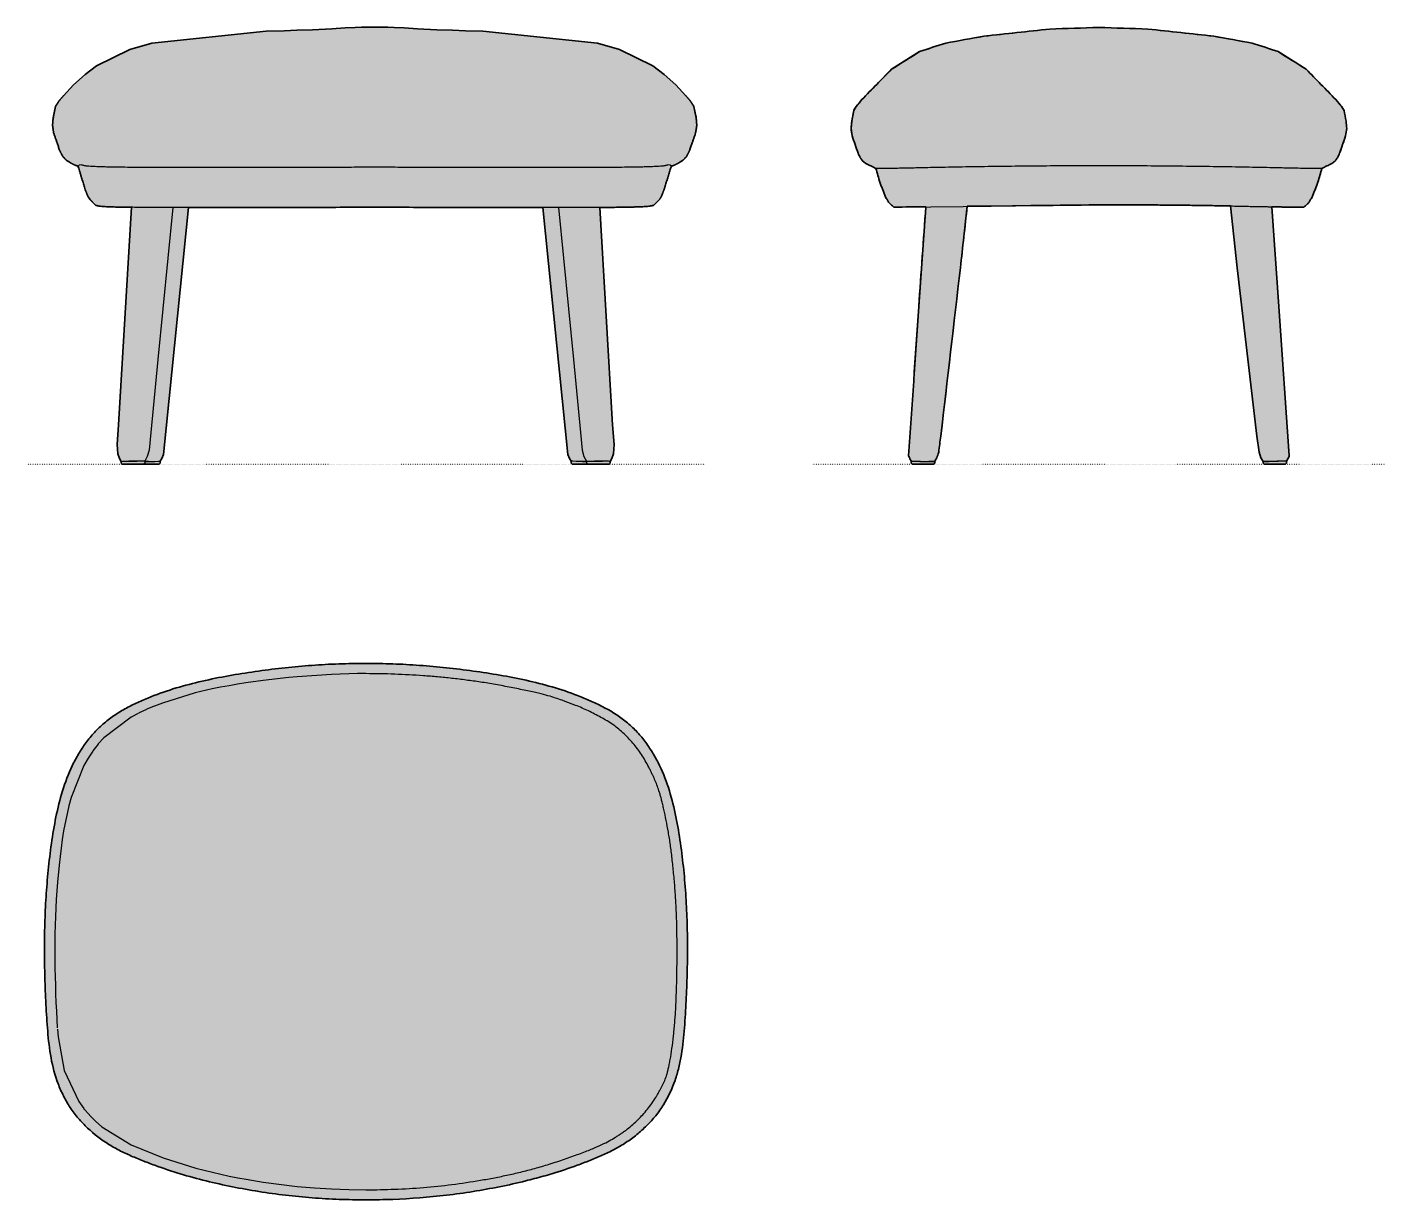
# Model space of a CAD drawing. Header units: millimetres. Extents: x 0 to 1281, y -695 to 412.
import ezdxf

# ---------------------------------------------------------------- set-up
doc = ezdxf.new("R2010")
doc.units = ezdxf.units.MM
doc.linetypes.add('Dots', pattern=[1, 0, -1])
doc.layers.add('Blocks', color=7, linetype='Continuous')
doc.layers.add('Blocks$Fill', color=7, linetype='Continuous', true_color=0xffffff)
for name, color, linetype, lineweight, true_color in [('Blocks$Inner', 7, 'Continuous', 25, 0x007f00), ('Blocks$Outline', 7, 'Continuous', 35, 0xff3f3f), ('Groud', 7, 'Dots', 25, 0x243775)]:
    doc.layers.add(name, color=color, linetype=linetype, lineweight=lineweight, true_color=true_color)

# ---------------------------------------------------------------- blocks, each defined once
blk = doc.blocks.new('Fri Footstool Top')
at = {"layer": 'Blocks$Fill'}
blk.add_hatch(color=256, dxfattribs=at).paths.add_polyline_path([(303.3, 255.2), (303, 255.2), (277.6, 254.8), (264.9, 254.2), (252.3, 253.4), (227, 251.1), (201.8, 248), (176.8, 244.1), (164.3, 241.8), (151.9, 239.2), (139.5, 236.3), (133.4, 234.7), (127.3, 233), (121.2, 231.1), (115.2, 229.2), (109.2, 227.1), (103.3, 224.9), (97.4, 222.5), (91.5, 220), (85.8, 217.4), (80.1, 214.6), (77.3, 213.1), (74.5, 211.5), (71.8, 210), (69.1, 208.3), (66.4, 206.6), (63.8, 204.8), (61.2, 202.9), (58.7, 200.9), (56.3, 198.9), (53.9, 196.8), (51.6, 194.7), (49.3, 192.4), (47.1, 190.1), (45, 187.8), (43, 185.3), (41, 182.9), (39.1, 180.3), (37.2, 177.7), (35.5, 175.1), (33.7, 172.5), (32.1, 169.7), (30.5, 167), (29, 164.2), (27.5, 161.4), (26.1, 158.6), (24.8, 155.7), (23.5, 152.8), (22.3, 149.9), (21.1, 146.9), (20, 143.9), (17.9, 137.9), (16, 131.9), (14.3, 125.8), (12.8, 119.6), (11.4, 113.4), (10.1, 107.2), (9, 101), (7, 88.4), (5.3, 75.9), (3.8, 63.3), (2.6, 50.7), (1.6, 38), (0.9, 25.3), (0.3, 12.7), (-0.1, -12.7), (0.2, -38.1), (1.1, -63.4), (2.7, -88.7), (3.9, -101.3), (4.6, -107.6), (5.6, -113.9), (6.1, -117), (6.7, -120.1), (7.4, -123.2), (8.1, -126.3), (8.9, -129.4), (9.8, -132.4), (10.7, -135.5), (11.7, -138.5), (12.8, -141.5), (13.9, -144.4), (15.2, -147.3), (16.5, -150.2), (17.9, -153.1), (19.3, -155.9), (20.9, -158.7), (22.5, -161.4), (24.3, -164), (26.1, -166.7), (27.9, -169.2), (29.9, -171.7), (31.9, -174.2), (34, -176.5), (36.2, -178.9), (38.4, -181.1), (40.7, -183.3), (43, -185.5), (45.4, -187.6), (47.9, -189.6), (50.3, -191.5), (52.9, -193.5), (55.5, -195.3), (58.1, -197.1), (60.8, -198.8), (63.5, -200.4), (66.2, -202), (69, -203.5), (71.8, -205), (74.7, -206.4), (80.4, -209.1), (86.3, -211.6), (92.1, -214), (104, -218.5), (116, -222.7), (128.1, -226.5), (140.2, -230), (152.5, -233.2), (164.9, -236.1), (177.3, -238.8), (189.7, -241.1), (202.2, -243.3), (214.8, -245.1), (227.4, -246.7), (240, -248.1), (252.6, -249.2), (265.3, -250), (277.9, -250.6), (290.6, -251), (303.3, -251.1), (316, -251), (328.7, -250.6), (341.4, -250), (354, -249.2), (366.7, -248.1), (379.3, -246.7), (391.9, -245.1), (404.4, -243.3), (416.9, -241.1), (429.4, -238.7), (441.8, -236.1), (454.2, -233.2), (470.5, -228.9), (478.6, -226.5), (490.7, -222.6), (502.7, -218.5), (514.6, -214), (520.4, -211.6), (526.3, -209), (532, -206.4), (534.9, -205), (537.7, -203.5), (540.5, -202), (543.2, -200.4), (545.9, -198.7), (548.6, -197), (551.2, -195.2), (553.8, -193.4), (556.4, -191.5), (558.8, -189.5), (561.3, -187.5), (563.7, -185.4), (566, -183.3), (568.3, -181.1), (570.5, -178.8), (572.7, -176.5), (574.8, -174.1), (576.8, -171.6), (578.7, -169.1), (580.6, -166.6), (582.4, -164), (584.1, -161.3), (585.8, -158.6), (587.3, -155.8), (588.8, -153), (590.2, -150.1), (591.5, -147.3), (592.7, -144.3), (593.9, -141.4), (595, -138.4), (596, -135.4), (596.9, -132.3), (597.8, -129.3), (598.6, -126.2), (599.3, -123.1), (599.9, -120), (600.5, -116.9), (601.1, -113.8), (602, -107.5), (602.8, -101.2), (603.9, -88.6), (605.5, -63.3), (606.4, -37.9), (606.7, -12.5), (606.3, 12.8), (605.8, 25.5), (605, 38.2), (604, 50.8), (602.8, 63.5), (601.3, 76.1), (599.6, 88.6), (597.6, 101.2), (596.4, 107.4), (595.2, 113.6), (593.8, 119.8), (592.2, 126), (590.5, 132.1), (588.6, 138.1), (586.6, 144.1), (585.5, 147.1), (584.3, 150.1), (583.1, 153), (581.8, 155.9), (580.4, 158.8), (579, 161.6), (577.5, 164.4), (576, 167.2), (574.4, 169.9), (572.8, 172.6), (571, 175.3), (569.2, 177.9), (567.4, 180.5), (565.5, 183), (563.5, 185.5), (561.4, 187.9), (559.3, 190.3), (557.1, 192.6), (554.9, 194.8), (552.6, 197), (550.2, 199.1), (547.7, 201.1), (545.2, 203), (542.6, 204.9), (540, 206.7), (537.4, 208.4), (534.6, 210.1), (531.9, 211.7), (529.1, 213.2), (526.3, 214.7), (520.6, 217.5), (514.9, 220.1), (509, 222.6), (503.1, 225), (497.2, 227.2), (491.2, 229.3), (485.1, 231.2), (479.1, 233), (473, 234.8), (466.8, 236.4), (454.5, 239.3), (442, 241.9), (429.6, 244.2), (404.5, 248.1), (379.3, 251.2), (354, 253.5), (341.4, 254.2), (328.7, 254.8), (316, 255.1)], flags=0)
at = {"layer": 'Blocks$Inner'}
for p, q in [((295.2, 245.6), (287.1, 245.4)), ((303.3, 255.2), (303, 255.2)), ((166.1, 232.8), (158.2, 231.2)), ((190.1, 236.9), (182.1, 235.6)), ((89.3, 208.5), (88.9, 208.4)), ((96.2, 211.8), (89.4, 208.6)), ((103.5, 214.8), (96.6, 212)), ((45.5, 172.5), (41.2, 165.8)), ((50.5, 179.1), (45.7, 172.8)), ((15.6, 81), (14.6, 73)), ((16.7, 89.1), (15.6, 81)), ((10.2, -48.6), (10.5, -56.7)), ((11.2, -72.9), (12, -88.7)), ((37.2, -165.1), (42.3, -171)), ((42.5, -171.2), (48.1, -176.8)), ((182.3, -230.2), (190.3, -231.7))]:
    blk.add_line(p, q, dxfattribs=at)
for points in [[(287.1, 245.4), (270.8, 244.9), (238.5, 242.7), (230.4, 241.9), (206.2, 239.1), (190.1, 236.9)], [(303.3, 245.6), (295.2, 245.6)], [(158.2, 231.2), (142.3, 227.5), (111.4, 217.9), (103.8, 214.9)], [(182.1, 235.6), (174.1, 234.2), (166.1, 232.8)], [(88.5, 208.1), (81.8, 204.5), (55.9, 185.1), (50.6, 179.2)], [(41.1, 165.8), (37.1, 158.8), (25.1, 128.7), (22.9, 120.9)], [(22.9, 120.9), (18, 97.1), (16.7, 89.2)], [(14.6, 73), (13.7, 64.9), (12.1, 48.7), (11, 32.5), (10.2, 16.3), (10, 8.2)], [(10, 8.2), (9.8, 0.1), (9.8, -32.4), (10, -40.5), (10.2, -48.6)], [(10.5, -56.7), (10.8, -64.8), (11.2, -72.9)], [(12.1, -90.1), (12.9, -97.2), (18.5, -129.1), (32.3, -158.3), (37, -164.9)], [(48.1, -176.8), (54.2, -182.2), (81.6, -199.3), (111.8, -211.4), (142.7, -221.1), (150.6, -223.1), (166.4, -226.9)], [(166.4, -226.9), (174.3, -228.6), (182.3, -230.2)], [(190.3, -231.7), (206.3, -234.4), (238.5, -238.4), (246.6, -239.2), (254.7, -239.9), (270.9, -240.8), (287.1, -241.4), (303.3, -241.6)]]:
    blk.add_lwpolyline(points, dxfattribs=at)
for points, knots in [([(303, 255.2), (294.5, 255.2), (277.6, 255), (252.3, 253.6), (227, 251.3), (193.4, 247.1), (160, 241.5), (127.2, 233.3), (103.1, 225.2), (83.7, 216.8), (68.9, 208.5), (58.6, 201.1), (49.1, 192.6), (40.8, 183), (33.6, 172.6), (25.2, 157.8), (17.4, 138.1), (11.1, 113.5), (6.8, 88.5), (3.6, 63.3), (1.5, 38), (0.2, 12.7), (-0.2, -12.7), (0.1, -38.1), (1, -63.4), (2.6, -88.7), (5, -114), (9.9, -134.6), (16.3, -150.3), (22.3, -161.5), (29.7, -171.9), (41.1, -184.4), (54.3, -195.1), (68.9, -203.7), (80.4, -209.2), (92.1, -214), (107.9, -220), (136, -229.4), (177.1, -239.4), (218.9, -246.1), (252.6, -249.3), (277.9, -250.8), (294.9, -251.1), (303.3, -251.1)], [0.3454497, 0.3454497, 0.3454497, 0.3454497, 0.3724767, 0.3995038, 0.4265308, 0.4535578, 0.5076119, 0.5346389, 0.5616659, 0.588693, 0.6022065, 0.61572, 0.6292335, 0.642747, 0.6562605, 0.669774, 0.6968011, 0.7238281, 0.7508551, 0.7778822, 0.8049092, 0.8319362, 0.8589632, 0.8859903, 0.9130173, 0.9400443, 0.9670714, 0.9940984, 1.0076119, 1.0211254, 1.0346389, 1.0481524, 1.0751795, 1.088693, 1.1022065, 1.11572, 1.1292335, 1.1562605, 1.2103146, 1.2643687, 1.2913957, 1.3184227, 1.3454497, 1.3454497, 1.3454497, 1.3454497]), ([(470.5, -228.9), (473.2, -228.1), (484, -224.9), (498.8, -220), (514.6, -214), (526.3, -209.2), (537.8, -203.6), (548.7, -197.2), (559, -189.7), (568.4, -181.2), (577, -171.8), (586.8, -158), (594, -142.5), (598.7, -126.3), (602, -109.6), (604, -88.6), (605.6, -63.3), (606.5, -37.9), (606.9, -12.5), (606.4, 12.9), (605.2, 38.2), (603, 63.5), (599.8, 88.7), (595.5, 113.7), (589.2, 138.3), (581.3, 158), (572.9, 172.7), (565.7, 183.2), (557.3, 192.8), (544.7, 204.1), (530.2, 213), (514.9, 220.2), (499.2, 226.6), (479.2, 233.4), (454.5, 239.5), (429.6, 244.4), (404.5, 248.2), (379.3, 251.3), (354, 253.6), (328.7, 255), (311.8, 255.2), (303.3, 255.2)], [1.5256299, 1.5256299, 1.5256299, 1.5256299, 1.5346389, 1.5616659, 1.5751794, 1.5886929, 1.6022064, 1.6157199, 1.6292335, 1.642747, 1.6562605, 1.669774, 1.696801, 1.7103145, 1.7238281, 1.7508551, 1.7778821, 1.8049091, 1.8319362, 1.8589632, 1.8859902, 1.9130172, 1.9400443, 1.9670713, 1.9940983, 2.0211253, 2.0346389, 2.0481524, 2.0616659, 2.0751794, 2.1022064, 2.1157199, 2.1292335, 2.1562605, 2.1832875, 2.2103145, 2.2373416, 2.2643686, 2.2913956, 2.3184226, 2.3454497, 2.3454497, 2.3454497, 2.3454497]), ([(411.4, 237.6), (409.1, 238), (404.6, 238.6), (395.6, 239.8), (384.4, 241.2), (371, 242.6), (353, 244), (330.4, 245.2), (312.4, 245.6), (303.3, 245.6)], [30.26377117, 30.26377117, 30.26377117, 30.26377117, 30.26945299, 30.2751348, 30.28649844, 30.29786208, 30.30922571, 30.33195299, 30.35468026, 30.35468026, 30.35468026, 30.35468026]), ([(303.3, -241.6), (312.4, -241.6), (330.5, -241.2), (357.5, -239.7), (384.5, -236.8), (406.9, -233.4), (424.6, -230.3), (437.8, -227.6), (448.8, -225), (457.6, -222.8), (464.2, -221), (471, -219.1), (480.5, -216.1), (492.5, -212.1), (506.1, -207.2), (517.7, -202.7), (526.3, -198.9), (533, -195.4), (537.9, -192.6), (541.6, -190.1), (544.5, -188.2), (547.4, -186.2), (551.1, -183.5), (555.3, -180), (560, -175.5), (564.5, -170.8), (568.9, -165.6), (573.1, -160.1), (576.2, -155.4), (578.3, -152), (579.3, -150.1), (580.1, -148.7), (580.8, -147.3), (581.8, -145.5), (582.9, -143.4), (584.1, -141), (585.6, -137.6), (587, -133.9), (588.2, -129.4), (589.1, -125.5), (590, -121), (591.2, -114.5), (592.5, -105.5), (593.6, -95.7), (594.4, -87.5), (594.9, -81.3), (595.4, -74.9), (595.9, -65.9), (596.3, -54.2), (596.7, -42.1), (596.8, -32.6), (596.9, -25.7), (596.9, -18.9), (596.9, -9.9), (596.8, 1.4), (596.6, 12.6), (596.2, 21.7), (595.9, 28.5), (595.4, 35.4), (594.8, 45), (593.7, 57.1), (592.5, 68.9), (591.4, 77.8), (590.6, 84.1), (589.7, 90.1), (588.4, 97.9), (586.7, 107.3), (584.8, 115.8), (583.4, 122), (582.3, 126.3), (581.3, 130.2), (580, 134.7), (578.4, 139.3), (576.7, 143.5), (575.2, 147), (573.9, 149.8), (572.5, 152.8), (570.5, 156.8), (567.8, 161.9), (564.3, 167.8), (560.5, 173.4), (556.4, 178.8), (551.9, 183.9), (547.1, 188.8), (542.1, 193.2), (536.8, 197.3), (531, 201), (525.1, 204.4), (519.1, 207.5), (513.2, 210.5), (507.3, 213.2), (502.2, 215.3), (497.9, 216.9), (494.6, 218.1), (491.4, 219.3), (487.3, 220.8), (482.4, 222.6), (475.4, 224.8), (466.6, 227), (454.5, 229.7), (440.4, 232.6), (428, 234.9), (418.3, 236.6), (413.7, 237.3), (411.4, 237.6)], [29.3546803, 29.3546803, 29.3546803, 29.3546803, 29.3774075, 29.4001348, 29.4228621, 29.4455893, 29.456953, 29.4683166, 29.4796803, 29.4853621, 29.4910439, 29.4967257, 29.5024075, 29.5137712, 29.5251348, 29.5364984, 29.5478621, 29.5592257, 29.5705893, 29.5762712, 29.581953, 29.5876348, 29.5933166, 29.6046803, 29.6160439, 29.6274075, 29.6387712, 29.6501348, 29.6614984, 29.6671803, 29.6700212, 29.6728621, 29.675703, 29.6785439, 29.6842257, 29.6899075, 29.6955893, 29.706953, 29.7126348, 29.7183166, 29.7239984, 29.7296803, 29.7410439, 29.7524075, 29.7580893, 29.7637712, 29.769453, 29.7751348, 29.7864984, 29.7978621, 29.8035439, 29.8092257, 29.8149075, 29.8205893, 29.831953, 29.8433166, 29.8489984, 29.8546803, 29.8603621, 29.8660439, 29.8774075, 29.8887712, 29.894453, 29.9001348, 29.9058166, 29.9114984, 29.9228621, 29.9342257, 29.9399075, 29.9455893, 29.9512712, 29.956953, 29.9683166, 29.9796803, 29.9853621, 29.9910439, 29.9967257, 30.0024075, 30.0137712, 30.0251348, 30.0364984, 30.0478621, 30.0592257, 30.0705893, 30.081953, 30.0933166, 30.1046803, 30.1160439, 30.1274075, 30.1387712, 30.1501348, 30.1614984, 30.1671803, 30.1728621, 30.1785439, 30.1842257, 30.1955893, 30.206953, 30.2183166, 30.2296803, 30.2410439, 30.2524075, 30.2580893, 30.2637712, 30.2637712, 30.2637712, 30.2637712]), ([(303.3, -251.1), (311.8, -251.1), (337.2, -250.7), (370.9, -248), (404.4, -243.4), (429.4, -238.9), (451.4, -234), (465.1, -230.4), (470.5, -228.9)], [1.3454497, 1.3454497, 1.3454497, 1.3454497, 1.3724767, 1.4265308, 1.4535578, 1.4805848, 1.5076119, 1.5256299, 1.5256299, 1.5256299, 1.5256299])]:
    blk.add_open_spline(points, degree=3, knots=knots, dxfattribs=at)
at = {"layer": 'Blocks$Outline'}
blk.add_open_spline([(303.3, 255.2), (303.2, 255.2), (303.1, 255.2), (303, 255.2), (294.5, 255.2), (277.6, 255), (252.3, 253.6), (227, 251.3), (193.4, 247.1), (160, 241.5), (127.2, 233.3), (103.1, 225.2), (83.7, 216.8), (68.9, 208.5), (58.6, 201.1), (49.1, 192.6), (40.8, 183), (33.6, 172.6), (25.2, 157.8), (17.4, 138.1), (11.1, 113.5), (6.8, 88.5), (3.6, 63.3), (1.5, 38), (0.2, 12.7), (-0.2, -12.7), (0.1, -38.1), (1, -63.4), (2.6, -88.7), (5, -114), (9.9, -134.6), (16.3, -150.3), (22.3, -161.5), (29.7, -171.9), (41.1, -184.4), (54.3, -195.1), (68.9, -203.7), (80.4, -209.2), (92.1, -214), (107.9, -220), (136, -229.4), (177.1, -239.4), (218.9, -246.1), (252.6, -249.3), (277.9, -250.8), (294.9, -251.1), (303.3, -251.1), (311.8, -251.1), (337.2, -250.7), (370.9, -248), (404.4, -243.4), (429.4, -238.9), (451.4, -234), (465.1, -230.4), (470.5, -228.9), (473.2, -228.1), (484, -224.9), (498.8, -220), (514.6, -214), (526.3, -209.2), (537.8, -203.6), (548.7, -197.2), (559, -189.7), (568.4, -181.2), (577, -171.8), (586.8, -158), (594, -142.5), (598.7, -126.3), (602, -109.6), (604, -88.6), (605.6, -63.3), (606.5, -37.9), (606.9, -12.5), (606.4, 12.9), (605.2, 38.2), (603, 63.5), (599.8, 88.7), (595.5, 113.7), (589.2, 138.3), (581.3, 158), (572.9, 172.7), (565.7, 183.2), (557.3, 192.8), (544.7, 204.1), (530.2, 213), (514.9, 220.2), (499.2, 226.6), (479.2, 233.4), (454.5, 239.5), (429.6, 244.4), (404.5, 248.2), (379.3, 251.3), (354, 253.6), (328.7, 255), (311.8, 255.2), (303.3, 255.2)], degree=3, knots=[0, 0, 0, 0, 0.34545, 0.34545, 0.34545, 0.372477, 0.399504, 0.426531, 0.453558, 0.507612, 0.534639, 0.561666, 0.588693, 0.602206, 0.61572, 0.629234, 0.642747, 0.656261, 0.669774, 0.696801, 0.723828, 0.750855, 0.777882, 0.804909, 0.831936, 0.858963, 0.88599, 0.913017, 0.940044, 0.967071, 0.994098, 1.007612, 1.021125, 1.034639, 1.048152, 1.075179, 1.088693, 1.102206, 1.11572, 1.129234, 1.156261, 1.210315, 1.264369, 1.291396, 1.318423, 1.34545, 1.34545, 1.34545, 1.372477, 1.426531, 1.453558, 1.480585, 1.507612, 1.52563, 1.52563, 1.52563, 1.534639, 1.561666, 1.575179, 1.588693, 1.602206, 1.61572, 1.629233, 1.642747, 1.65626, 1.669774, 1.696801, 1.710315, 1.723828, 1.750855, 1.777882, 1.804909, 1.831936, 1.858963, 1.88599, 1.913017, 1.940044, 1.967071, 1.994098, 2.021125, 2.034639, 2.048152, 2.061666, 2.075179, 2.102206, 2.11572, 2.129233, 2.15626, 2.183288, 2.210315, 2.237342, 2.264369, 2.291396, 2.318423, 2.34545, 2.34545, 2.34545, 2.34545], dxfattribs=at)
blk = doc.blocks.new('Fri Footstool SIde')
at = {"layer": 'Blocks$Fill'}
blk.add_hatch(color=256, dxfattribs=at).paths.add_polyline_path([(480.4, 279.1), (480.4, 279.1), (480.4, 279.1), (480.4, 279.1), (480.4, 279.1), (489.8, 283.8), (491.5, 284.9), (493.3, 286.7), (495.1, 289.2), (497.1, 293.4), (502.8, 309.9), (503.8, 316.9), (503.2, 323.7), (501.3, 333.9), (499.1, 337.6), (493.5, 344.1), (465.6, 372.7), (439.1, 389.4), (414.5, 397.4), (378.3, 403.9), (316.2, 410.7), (269.9, 412.2), (223.7, 410.7), (161.5, 403.9), (125.4, 397.4), (100.8, 389.4), (74.3, 372.7), (46.3, 344.1), (40.8, 337.6), (38.6, 333.9), (36.7, 323.7), (36.1, 316.9), (37.1, 309.9), (42.7, 293.4), (44.8, 289.2), (46.6, 286.7), (48.4, 284.9), (50.1, 283.8), (59.5, 279.1), (59.5, 279.1), (59.5, 279.1), (59.5, 279.1), (59.5, 279.1), (63.2, 266), (68.7, 252), (71.5, 247.3), (73.6, 245), (76.6, 242.6), (106.6, 242.9), (90.4, 7.8), (90.5, 7.2), (92.8, 2.8), (92.8, 1), (92.9, 0.9), (93.8, 0), (94.2, 0), (114, 0), (115, 1), (115, 2.5), (115, 2.5), (117, 5.9), (118.8, 11.2), (120.8, 26.4), (145.7, 243.4), (394.2, 243.7), (421.1, 11.2), (422.9, 5.9), (424.9, 2.5), (424.9, 1), (425.9, 0), (427.2, 0), (446.1, 0), (446.2, 0.1), (447.1, 1), (447.1, 2.8), (449.4, 7.2), (449.5, 7.8), (439.9, 148.8), (433.2, 242.9), (443.9, 242.7), (463.3, 242.6), (463.3, 242.6), (463.3, 242.6), (466.3, 245), (468.4, 247.3), (471.2, 252), (476.6, 266)], flags=0)
at = {"layer": 'Blocks$Inner'}
for p, q in [((400.6, 185.4), (394.2, 243.7)), ((433.2, 242.9), (439.9, 148.8))]:
    blk.add_line(p, q, dxfattribs=at)
for points in [[(480.4, 279.1), (489.8, 283.8), (491.5, 284.9), (493.3, 286.7), (495.1, 289.2), (497.1, 293.4), (502.8, 309.9), (503.8, 316.9), (503.2, 323.7), (501.3, 333.9), (499.1, 337.6), (493.5, 344.1), (465.6, 372.7), (439.1, 389.4), (414.5, 397.4), (378.3, 403.9), (316.2, 410.7), (269.9, 412.2), (223.7, 410.7), (161.5, 403.9), (125.4, 397.4), (100.8, 389.4), (74.3, 372.7), (46.3, 344.1), (40.8, 337.6), (38.6, 333.9), (36.7, 323.7), (36.1, 316.9), (37.1, 309.9), (42.7, 293.4), (44.8, 289.2), (46.6, 286.7), (48.4, 284.9), (50.1, 283.8), (59.5, 279.1)], [(59.5, 279.1), (63.2, 266), (68.7, 252), (71.5, 247.3), (73.6, 245), (76.6, 242.6)], [(463.3, 242.6), (466.3, 245), (468.4, 247.3), (471.2, 252), (476.6, 266), (480.4, 279.1)], [(106.6, 242.9), (100, 148.8), (90.4, 7.8), (90.5, 7.2), (92.8, 2.8), (92.8, 1), (92.9, 0.9), (93, 0.8), (93.1, 0.7), (93.2, 0.6), (93.3, 0.5), (93.4, 0.4), (93.5, 0.3), (93.6, 0.2), (93.7, 0.1), (93.8, 0), (94.2, 0), (95.9, 0), (98.9, 0), (102.6, 0), (106.6, 0), (110.1, 0), (112.7, 0), (114, 0), (115, 1), (115, 2.5)], [(115, 2.5), (117, 5.9), (118.8, 11.2), (120.8, 26.4), (139.3, 185.4), (145.7, 243.4)], [(439.9, 148.8), (449.5, 7.8), (449.4, 7.2), (447.1, 2.8), (447.1, 1), (447, 0.9), (446.9, 0.8), (446.8, 0.7), (446.7, 0.6), (446.6, 0.5), (446.5, 0.4), (446.4, 0.3), (446.3, 0.2), (446.2, 0.1), (446.1, 0), (445.7, 0), (444, 0), (441, 0), (437.2, 0), (433.3, 0), (429.8, 0), (427.2, 0), (425.9, 0), (424.9, 1), (424.9, 2.5), (422.9, 5.9), (421.1, 11.2), (419.1, 26.4), (400.6, 185.4)]]:
    blk.add_lwpolyline(points, dxfattribs=at)
for points, knots in [([(269.9, 281.5), (262.2, 281.5), (244.5, 281.5), (216.9, 281.4), (187.3, 281.1), (163, 280.8), (144.4, 280.5), (131, 280.2), (118.7, 280), (108.3, 279.8), (100.2, 279.6), (91.7, 279.4), (83.4, 279.2), (76, 279.2), (70.4, 279.1), (65.9, 279.1), (62.3, 279.1), (60, 279.1), (59.5, 279.1), (59.5, 279.1)], [0.4752046, 0.4752046, 0.4752046, 0.4752046, 0.5021333, 0.536616, 0.5710988, 0.6055815, 0.6228229, 0.6400643, 0.6573057, 0.6745471, 0.6917884, 0.7090298, 0.7435126, 0.7779953, 0.8124781, 0.8469609, 0.8814436, 0.9159264, 0.9504091, 0.9504091, 0.9504091, 0.9504091]), ([(480.4, 279.1), (480.4, 279.1), (479.9, 279.1), (477.6, 279.1), (474, 279.1), (469.5, 279.1), (463.9, 279.2), (456.5, 279.2), (448.2, 279.4), (439.7, 279.6), (431.6, 279.8), (421.2, 280), (408.8, 280.2), (395.5, 280.5), (376.8, 280.8), (352.6, 281.1), (323, 281.4), (295.4, 281.5), (277.7, 281.5), (269.9, 281.5)], [11.4241101, 11.4241101, 11.4241101, 11.4241101, 11.4585929, 11.4930756, 11.5275584, 11.5620412, 11.5965239, 11.6310067, 11.6654894, 11.6827308, 11.6999722, 11.7172136, 11.7344549, 11.7516963, 11.7689377, 11.8034205, 11.8379032, 11.872386, 11.8993147, 11.8993147, 11.8993147, 11.8993147]), ([(76.6, 242.6), (273.7, 244.8), (282.8, 244.8), (297.3, 244.7), (313.5, 244.7), (326.9, 244.6), (337.7, 244.5), (345.7, 244.4), (353.7, 244.3), (364.3, 244.2), (374.7, 244), (384.9, 243.9), (392.3, 243.7), (399.7, 243.6), (406.7, 243.5), (412.8, 243.3), (417.9, 243.2), (422.2, 243.1), (426.2, 243.1), (429.7, 243), (434, 242.9), (437.6, 242.8), (440.8, 242.8), (443.7, 242.7), (446.9, 242.7), (450.2, 242.6), (453, 242.6), (455.5, 242.6), (457.8, 242.6), (460.4, 242.6), (462.7, 242.6), (463.3, 242.6), (463.3, 242.6)], [5.9504091, 5.9504091, 5.9504091, 5.9504091, 5.9641101, 5.9841101, 6.0041101, 6.0241101, 6.0341101, 6.0441101, 6.0541101, 6.0641101, 6.0841101, 6.0941101, 6.1041101, 6.1141101, 6.1241101, 6.1341101, 6.1441101, 6.1541101, 6.1641101, 6.1741101, 6.1841101, 6.2041101, 6.2141101, 6.2241101, 6.2441101, 6.2641101, 6.2841101, 6.3041101, 6.3241101, 6.3441101, 6.3841101, 6.4241101, 6.4241101, 6.4241101, 6.4241101]), ([(443.9, 242.7), (444.9, 242.7), (447.1, 242.7), (450.1, 242.6), (453, 242.6), (456.3, 242.6), (459.9, 242.6), (462.7, 242.6), (463.3, 242.6), (463.3, 242.6)], [0.8052823, 0.8052823, 0.8052823, 0.8052823, 0.82, 0.84, 0.86, 0.88, 0.92, 0.96, 1, 1, 1, 1]), ([(93.5, 2.7), (93.6, 2.7), (94.1, 2.7), (94.8, 2.7), (95.5, 2.7)], [-1.1102217, -1.1102217, -1.1102217, -1.1102217, -1, -0.5555556, -0.5555556, -0.5555556, -0.5555556]), ([(98.4, 2.7), (100.5, 2.7), (103.1, 2.6), (105.7, 2.6), (105.9, 2.6)], [2, 2, 2, 2, 3.000013, 3.111111, 3.111111, 3.111111, 3.111111]), ([(102.1, 2.6), (102.4, 2.6), (103.5, 2.6), (104.8, 2.6), (105.8, 2.6), (105.9, 2.6)], [0.1107995, 0.1107995, 0.1107995, 0.1107995, 0.1385531, 0.2079976, 0.2218224, 0.2218224, 0.2218224, 0.2218224]), ([(105.9, 2.6), (106.6, 2.6), (107.8, 2.6), (109, 2.6), (109.5, 2.6)], [3.1111111, 3.1111111, 3.1111111, 3.1111111, 3.1666652, 3.2221456, 3.2221456, 3.2221456, 3.2221456]), ([(109.5, 2.6), (110.4, 2.6), (111.4, 2.6), (112.2, 2.5), (112.5, 2.5)], [-3.3333333, -3.3333333, -3.3333333, -3.3333333, -3.2499765, -3.2223014, -3.2223014, -3.2223014, -3.2223014]), ([(112.5, 2.5), (112.1, 2.5), (111.2, 2.6), (110.2, 2.6), (109.5, 2.6)], [-3.2223014, -3.2223014, -3.2223014, -3.2223014, -3.0000792, -2.667218, -2.667218, -2.667218, -2.667218]), ([(114.3, 2.5), (114.6, 2.5), (114.9, 2.5), (115, 2.5), (115, 2.5)], [2.8882765, 2.8882765, 2.8882765, 2.8882765, 2.9444857, 2.9993876, 2.9993876, 2.9993876, 2.9993876]), ([(115, 2.5), (115, 2.5), (114.9, 2.5), (114.5, 2.5), (114.3, 2.5)], [165.9751132, 165.9751132, 165.9751132, 165.9751132, 166.3059844, 166.5293943, 166.5293943, 166.5293943, 166.5293943]), ([(425.5, 2.5), (425.3, 2.5), (425, 2.5), (424.9, 2.5), (424.9, 2.5)], [2.8882765, 2.8882765, 2.8882765, 2.8882765, 2.9438463, 2.9993876, 2.9993876, 2.9993876, 2.9993876]), ([(424.9, 2.5), (424.9, 2.5), (425, 2.5), (425.4, 2.5), (425.5, 2.5)], [2.9993876, 2.9993876, 2.9993876, 2.9993876, 3.332721, 3.5536687, 3.5536687, 3.5536687, 3.5536687]), ([(430.4, 2.6), (429.5, 2.6), (428.5, 2.6), (427.6, 2.5), (427.4, 2.5)], [-3.3333333, -3.3333333, -3.3333333, -3.3333333, -3.2499765, -3.2223014, -3.2223014, -3.2223014, -3.2223014]), ([(427.4, 2.5), (427.8, 2.5), (428.7, 2.6), (429.7, 2.6), (430.4, 2.6)], [-3.2223014, -3.2223014, -3.2223014, -3.2223014, -3.0000792, -2.667218, -2.667218, -2.667218, -2.667218]), ([(434, 2.6), (433.3, 2.6), (432.1, 2.6), (430.9, 2.6), (430.4, 2.6)], [3.1111111, 3.1111111, 3.1111111, 3.1111111, 3.1666652, 3.2221456, 3.2221456, 3.2221456, 3.2221456]), ([(441.5, 2.7), (439.4, 2.7), (436.8, 2.6), (434.2, 2.6), (434, 2.6)], [2, 2, 2, 2, 3.000013, 3.111111, 3.111111, 3.111111, 3.111111]), ([(437.8, 2.6), (437.5, 2.6), (436.4, 2.6), (435.1, 2.6), (434.1, 2.6), (434, 2.6)], [0.1107995, 0.1107995, 0.1107995, 0.1107995, 0.1385531, 0.2079976, 0.2218224, 0.2218224, 0.2218224, 0.2218224]), ([(446.4, 2.7), (446.3, 2.7), (445.8, 2.7), (445.1, 2.7), (444.4, 2.7)], [-1.1102217, -1.1102217, -1.1102217, -1.1102217, -1, -0.5555556, -0.5555556, -0.5555556, -0.5555556])]:
    blk.add_open_spline(points, degree=3, knots=knots, dxfattribs=at)
for points in [[(59.5, 279.1), (59.5, 279.1), (59.8, 279.1), (60.3, 279.1)], [(479.6, 279.1), (480.1, 279.1), (480.4, 279.1), (480.4, 279.1)], [(93.5, 2.7), (93.1, 2.8), (92.8, 2.8), (92.8, 2.8)], [(92.8, 2.8), (92.8, 2.8), (93.1, 2.8), (93.5, 2.7)], [(93.5, 2.7), (94.4, 2.7), (96.2, 2.7), (98.4, 2.7)], [(95.5, 2.7), (96.3, 2.7), (97.3, 2.7), (98.4, 2.7)], [(98.4, 2.7), (99.6, 2.7), (100.8, 2.6), (102.1, 2.6)], [(105.9, 2.6), (107.2, 2.6), (108.4, 2.6), (109.5, 2.6)], [(114.3, 2.5), (113.9, 2.5), (113.3, 2.5), (112.5, 2.5)], [(112.5, 2.5), (113.3, 2.5), (113.9, 2.5), (114.3, 2.5)], [(427.4, 2.5), (426.6, 2.5), (426, 2.5), (425.5, 2.5)], [(425.5, 2.5), (426, 2.5), (426.6, 2.5), (427.4, 2.5)], [(434, 2.6), (432.7, 2.6), (431.5, 2.6), (430.4, 2.6)], [(441.5, 2.7), (440.3, 2.7), (439.1, 2.6), (437.8, 2.6)], [(446.4, 2.7), (445.5, 2.7), (443.7, 2.7), (441.5, 2.7)], [(444.4, 2.7), (443.6, 2.7), (442.6, 2.7), (441.5, 2.7)], [(446.4, 2.7), (446.8, 2.8), (447.1, 2.8), (447.1, 2.8)], [(447.1, 2.8), (447.1, 2.8), (446.8, 2.8), (446.4, 2.7)]]:
    blk.add_open_spline(points, degree=3, dxfattribs=at)
at = {"layer": 'Blocks$Outline'}
blk.add_lwpolyline([(394.2, 243.7), (400.6, 185.4), (419.1, 26.4), (421.1, 11.2), (422.9, 5.9), (424.9, 2.5), (424.9, 1), (425.9, 0), (427.2, 0), (429.8, 0), (433.3, 0), (437.2, 0), (441, 0), (444, 0), (445.7, 0), (446.1, 0), (446.2, 0.1), (446.3, 0.2), (446.4, 0.3), (446.5, 0.4), (446.6, 0.5), (446.7, 0.6), (446.8, 0.7), (446.9, 0.8), (447, 0.9), (447.1, 1), (447.1, 2.8), (449.4, 7.2), (449.5, 7.8), (439.9, 148.8), (433.2, 242.9)], dxfattribs=at)
for points, knots in [([(480.4, 279.1), (480.4, 279.1), (480.4, 279.1), (480.4, 279.1), (483.5, 280.6), (486.6, 282.2), (489.8, 283.8), (490.3, 284.2), (490.9, 284.6), (491.5, 284.9), (492.1, 285.5), (492.7, 286.1), (493.3, 286.7), (493.9, 287.5), (494.5, 288.4), (495.1, 289.2), (495.8, 290.6), (496.5, 292), (497.1, 293.4), (499, 298.9), (500.9, 304.4), (502.8, 309.9), (503.1, 312.2), (503.4, 314.5), (503.8, 316.9), (503.6, 319.1), (503.4, 321.4), (503.2, 323.7), (502.6, 327.1), (502, 330.5), (501.3, 333.9), (500.6, 335.1), (499.8, 336.3), (499.1, 337.6), (497.2, 339.8), (495.4, 341.9), (493.5, 344.1), (484.2, 353.7), (474.9, 363.2), (465.6, 372.7), (456.8, 378.3), (447.9, 383.8), (439.1, 389.4), (430.9, 392.1), (422.7, 394.8), (414.5, 397.4), (402.4, 399.6), (390.4, 401.8), (378.3, 403.9), (357.6, 406.2), (336.9, 408.4), (316.2, 410.7), (300.8, 411.2), (285.4, 411.7), (269.9, 412.2), (254.5, 411.7), (239.1, 411.2), (223.7, 410.7), (203, 408.4), (182.3, 406.2), (161.5, 403.9), (149.5, 401.8), (137.4, 399.6), (125.4, 397.4), (117.2, 394.8), (109, 392.1), (100.8, 389.4), (91.9, 383.8), (83.1, 378.3), (74.3, 372.7), (65, 363.2), (55.7, 353.7), (46.3, 344.1), (44.5, 341.9), (42.7, 339.8), (40.8, 337.6), (40.1, 336.3), (39.3, 335.1), (38.6, 333.9), (37.9, 330.5), (37.3, 327.1), (36.7, 323.7), (36.5, 321.4), (36.3, 319.1), (36.1, 316.9), (36.4, 314.5), (36.8, 312.2), (37.1, 309.9), (39, 304.4), (40.9, 298.9), (42.7, 293.4), (43.4, 292), (44.1, 290.6), (44.8, 289.2), (45.4, 288.4), (46, 287.5), (46.6, 286.7), (47.2, 286.1), (47.8, 285.5), (48.4, 284.9), (49, 284.6), (49.5, 284.2), (50.1, 283.8), (53.3, 282.2), (56.4, 280.6), (59.5, 279.1), (59.5, 279.1), (59.5, 279.1), (59.5, 279.1)], [-0.000693, -0.000693, -0.000693, -0.000693, 0, 0, 0, 1, 1, 1, 2, 2, 2, 3, 3, 3, 4, 4, 4, 5, 5, 5, 6, 6, 6, 7, 7, 7, 8, 8, 8, 9, 9, 9, 10, 10, 10, 11, 11, 11, 12, 12, 12, 13, 13, 13, 14, 14, 14, 15, 15, 15, 16, 16, 16, 17, 17, 17, 18, 18, 18, 19, 19, 19, 20, 20, 20, 21, 21, 21, 22, 22, 22, 23, 23, 23, 24, 24, 24, 25, 25, 25, 26, 26, 26, 27, 27, 27, 28, 28, 28, 29, 29, 29, 30, 30, 30, 31, 31, 31, 32, 32, 32, 33, 33, 33, 34, 34, 34, 34.000693, 34.000693, 34.000693, 34.000693]), ([(59.5, 279.1), (60.8, 274.7), (62, 270.3), (63.2, 266), (65.1, 261.3), (66.9, 256.6), (68.7, 252), (69.6, 250.4), (70.5, 248.9), (71.5, 247.3), (72.2, 246.5), (72.9, 245.8), (73.6, 245), (74.6, 244.2), (75.6, 243.4), (76.6, 242.6), (87.1, 242.7), (97.1, 242.8), (106.6, 242.9)], [0.950409, 0.950409, 0.950409, 0.950409, 1.950409, 1.950409, 1.950409, 2.950409, 2.950409, 2.950409, 3.950409, 3.950409, 3.950409, 4.950409, 4.950409, 4.950409, 5.950409, 5.950409, 5.950409, 5.951144, 5.951144, 5.951144, 5.951144]), ([(463.3, 242.6), (463.3, 242.6), (464.3, 243.4), (465.3, 244.2), (466.3, 245), (467, 245.8), (467.7, 246.5), (468.4, 247.3), (469.3, 248.9), (470.3, 250.4), (471.2, 252), (473, 256.6), (474.8, 261.3), (476.6, 266), (477.9, 270.3), (479.1, 274.7), (480.4, 279.1)], [6.424231, 6.424231, 6.424231, 6.424231, 6.424231, 7.42411, 7.42411, 7.42411, 8.42411, 8.42411, 8.42411, 9.42411, 9.42411, 9.42411, 10.42411, 10.42411, 10.42411, 11.42411, 11.42411, 11.42411, 11.42411]), ([(145.7, 243.4), (274.6, 244.8), (283.3, 244.8), (297.3, 244.7), (313.5, 244.7), (326.9, 244.6), (337.7, 244.5), (345.7, 244.4), (353.7, 244.3), (364.3, 244.2), (374.7, 244), (384.9, 243.9), (390.5, 243.8), (393.5, 243.7), (394.2, 243.7)], [5.9522402, 5.9522402, 5.9522402, 5.9522402, 5.9641101, 5.9841101, 6.0041101, 6.0241101, 6.0341101, 6.0441101, 6.0541101, 6.0641101, 6.0841101, 6.0941101, 6.1041101, 6.1066587, 6.1066587, 6.1066587, 6.1066587]), ([(106.6, 242.9), (104.4, 211.6), (102.2, 180.2), (100, 148.8), (96.8, 101.8), (93.6, 54.8), (90.4, 7.8), (90.4, 7.6), (90.5, 7.4), (90.5, 7.2), (91.3, 5.7), (92, 4.3), (92.8, 2.8), (92.8, 2.2), (92.8, 1.6), (92.8, 1), (92.8, 1), (92.9, 1), (92.9, 0.9), (92.9, 0.9), (93, 0.8), (93, 0.8), (93, 0.8), (93.1, 0.7), (93.1, 0.7), (93.1, 0.7), (93.2, 0.6), (93.2, 0.6), (93.2, 0.6), (93.3, 0.5), (93.3, 0.5), (93.3, 0.5), (93.4, 0.4), (93.4, 0.4), (93.4, 0.4), (93.5, 0.3), (93.5, 0.3), (93.5, 0.3), (93.6, 0.2), (93.6, 0.2), (93.6, 0.2), (93.7, 0.1), (93.7, 0.1), (93.7, 0.1), (93.8, 0), (93.8, 0), (93.9, 0), (94, 0), (94.2, 0), (94.8, 0), (95.4, 0), (95.9, 0), (96.9, 0), (97.9, 0), (98.9, 0), (100.2, 0), (101.4, 0), (102.6, 0), (104, 0), (105.3, 0), (106.6, 0), (107.7, 0), (108.9, 0), (110.1, 0), (110.9, 0), (111.8, 0), (112.7, 0), (113.1, 0), (113.5, 0), (114, 0), (114.3, 0.3), (114.6, 0.7), (115, 1), (115, 1.5), (115, 2), (115, 2.5)], [-94.352916, -94.352916, -94.352916, -94.352916, 0.000045, 0.000045, 0.000045, 141.287034, 141.287034, 141.287034, 142.287034, 142.287034, 142.287034, 143.287035, 143.287035, 143.287035, 145.029436, 145.029436, 145.029436, 146.029437, 146.029437, 146.029437, 147.029437, 147.029437, 147.029437, 148.029437, 148.029437, 148.029437, 149.029438, 149.029438, 149.029438, 150.029438, 150.029438, 150.029438, 151.029439, 151.029439, 151.029439, 152.029439, 152.029439, 152.029439, 153.02944, 153.02944, 153.02944, 154.02944, 154.02944, 154.02944, 155.029441, 155.029441, 155.029441, 156.029441, 156.029441, 156.029441, 157.029442, 157.029442, 157.029442, 158.029442, 158.029442, 158.029442, 159.029443, 159.029443, 159.029443, 160.029443, 160.029443, 160.029443, 161.029444, 161.029444, 161.029444, 162.029444, 162.029444, 162.029444, 163.029445, 163.029445, 163.029445, 164.43657, 164.43657, 164.43657, 165.975113, 165.975113, 165.975113, 165.975113]), ([(115, 2.5), (115, 2.5), (115, 2.5), (115, 2.5), (115.6, 3.7), (116.3, 4.8), (117, 5.9), (117.6, 7.6), (118.2, 9.4), (118.8, 11.2), (119.4, 16.3), (120.1, 21.3), (120.8, 26.4), (127, 79.4), (133.1, 132.4), (139.3, 185.4), (141.4, 204.7), (143.6, 224), (145.7, 243.4)], [2.997672, 2.997672, 2.997672, 2.997672, 2.998377, 2.998377, 2.998377, 3.998579, 3.998579, 3.998579, 4.998781, 4.998781, 4.998781, 5.998983, 5.998983, 5.998983, 6.999185, 6.999185, 6.999185, 7.999388, 7.999388, 7.999388, 7.999388]), ([(433.2, 242.9), (435.1, 242.9), (437.7, 242.8), (440.8, 242.8), (442.6, 242.7), (443.6, 242.7), (443.9, 242.7)], [6.18533561, 6.18533561, 6.18533561, 6.18533561, 6.20411012, 6.21411012, 6.22411012, 6.22913401, 6.22913401, 6.22913401, 6.22913401]), ([(443.9, 242.7), (444.9, 242.7), (447.1, 242.7), (450.1, 242.6), (453, 242.6), (456.3, 242.6), (459.9, 242.6), (462.7, 242.6), (463.3, 242.6), (463.3, 242.6)], [0.8052823, 0.8052823, 0.8052823, 0.8052823, 0.8200127, 0.8400299, 0.8600472, 0.8800644, 0.9200989, 0.9601334, 1, 1, 1, 1])]:
    blk.add_open_spline(points, degree=3, knots=knots, dxfattribs=at)
blk = doc.blocks.new('Fri Footstool Front')
at = {"layer": 'Blocks$Fill'}
blk.add_hatch(color=256, dxfattribs=at).paths.add_polyline_path([(346.2, 412.1), (340.5, 412.5), (327.9, 412.4), (315.4, 412.5), (309.6, 412.1), (225.7, 408.6), (117.5, 397.4), (96.9, 391.3), (65.4, 376), (54.6, 367.9), (43.8, 358), (34.3, 347.7), (30.3, 343.1), (26.8, 337.9), (24.5, 326.8), (24, 319.9), (24.9, 312.9), (30.6, 296.3), (32.8, 291.8), (33.7, 290.4), (34.5, 289.3), (35.3, 288.4), (36.1, 287.6), (36.8, 287), (37.5, 286.5), (38.8, 285.8), (39.3, 285.4), (39.8, 285.1), (40.4, 284.7), (40.9, 284.4), (41.5, 284.1), (42, 283.8), (42.6, 283.5), (43.2, 283.2), (43.8, 282.9), (44.4, 282.6), (44.9, 282.4), (45.5, 282.1), (46.1, 281.9), (46.8, 281.7), (47.4, 281.4), (48, 281.2), (54.9, 258.7), (57.5, 252.4), (59, 250), (64.5, 244.5), (64.5, 244.5), (64.5, 244.5), (64.5, 244.5), (64.5, 244.5), (64.5, 244.5), (64.5, 244.5), (64.5, 244.5), (64.5, 244.5), (64.5, 244.5), (64.5, 244.5), (64.5, 244.5), (64.5, 244.5), (64.5, 244.5), (64.5, 244.5), (64.5, 244.5), (64.5, 244.5), (64.5, 244.5), (64.5, 244.5), (64.5, 244.5), (64.5, 244.4), (64.5, 244.4), (64.6, 244.4), (64.6, 244.4), (64.6, 244.4), (64.7, 244.4), (64.7, 244.4), (64.8, 244.3), (65, 244.3), (65.2, 244.2), (65.9, 244), (66.9, 243.8), (67.5, 243.7), (67.8, 243.6), (68.2, 243.6), (68.6, 243.5), (69.1, 243.4), (70.4, 243.3), (72.3, 243.1), (80.2, 242.8), (98.5, 242.4), (84.9, 18.5), (85.6, 9.6), (87.2, 5.3), (88.8, 2.6), (88.8, 1), (89.8, 0), (110, 0), (124.6, 0), (125.6, 1), (125.6, 2.7), (127.2, 5.3), (128.8, 9.2), (152.1, 242.1), (486.7, 242.1), (510.1, 9.2), (511.7, 5.3), (513.3, 2.7), (513.3, 1), (514.2, 0), (528.9, 0), (549.1, 0), (550.1, 1), (550.1, 2.6), (551.6, 5.3), (553.2, 9.6), (553.9, 18.5), (552.5, 37), (540.3, 242.2), (577.6, 242.8), (583.5, 243.1), (585.4, 243.3), (586.8, 243.4), (587.3, 243.5), (587.7, 243.6), (588.1, 243.6), (588.4, 243.7), (589.5, 243.9), (590.3, 244.1), (590.6, 244.2), (590.9, 244.3), (591, 244.3), (591.1, 244.4), (591.2, 244.4), (591.2, 244.4), (591.3, 244.4), (591.3, 244.4), (591.3, 244.4), (591.3, 244.4), (591.3, 244.5), (591.4, 244.5), (591.4, 244.5), (591.4, 244.5), (591.4, 244.5), (591.4, 244.5), (591.4, 244.5), (591.4, 244.5), (591.4, 244.5), (591.4, 244.5), (591.4, 244.5), (591.4, 244.5), (591.4, 244.5), (591.4, 244.5), (591.4, 244.5), (591.4, 244.5), (591.4, 244.5), (591.4, 244.5), (591.4, 244.5), (591.4, 244.5), (596.9, 250), (598.4, 252.4), (600.9, 258.7), (607.9, 281.2), (608.5, 281.4), (609.1, 281.7), (609.7, 281.9), (610.3, 282.1), (610.9, 282.4), (611.5, 282.6), (612.1, 282.9), (612.7, 283.2), (613.3, 283.5), (613.8, 283.8), (614.4, 284.1), (615, 284.4), (615.5, 284.7), (616.1, 285.1), (616.6, 285.4), (617.1, 285.8), (618.3, 286.5), (619, 287), (619.8, 287.6), (620.6, 288.4), (621.4, 289.3), (622.2, 290.4), (623, 291.8), (625.2, 296.3), (630.9, 312.9), (631.9, 319.9), (631.4, 326.8), (629.1, 337.9), (625.6, 343.1), (621.6, 347.7), (612, 358), (601.2, 367.9), (590.5, 376), (559, 391.3), (538.3, 397.4), (430.1, 408.6), (413.5, 409.1)], flags=0)
at = {"layer": 'Blocks$Inner'}
for points in [[(617.1, 285.8), (618.3, 286.5), (619, 287), (619.8, 287.6), (620.6, 288.4), (621.4, 289.3), (622.2, 290.4), (623, 291.8), (625.2, 296.3), (630.9, 312.9), (631.9, 319.9), (631.4, 326.8), (629.1, 337.9), (625.6, 343.1), (621.6, 347.7), (612, 358), (601.2, 367.9), (590.5, 376), (559, 391.3), (538.3, 397.4), (430.1, 408.6), (413.5, 409.1), (401.4, 409.5), (386.7, 410.1), (368.3, 411), (355.8, 411.7), (346.2, 412.1), (340.5, 412.5), (327.9, 412.4), (315.4, 412.5), (309.6, 412.1), (300.1, 411.7), (287.5, 411), (269.2, 410.1), (254.4, 409.5), (242.4, 409.1), (225.7, 408.6), (117.5, 397.4), (96.9, 391.3), (65.4, 376), (54.6, 367.9), (43.8, 358), (34.3, 347.7), (30.3, 343.1), (26.8, 337.9), (24.5, 326.8), (24, 319.9), (24.9, 312.9), (30.6, 296.3), (32.8, 291.8), (33.7, 290.4), (34.5, 289.3), (35.3, 288.4), (36.1, 287.6), (36.8, 287), (37.5, 286.5), (38.8, 285.8)], [(51.2, 282.5), (49.1, 282.2), (48, 281.2)], [(607.9, 281.2), (606.8, 282.2), (604.7, 282.5)], [(48, 281.2), (54.9, 258.7), (57.5, 252.4), (59, 250), (64.5, 244.5)], [(591.4, 244.5), (596.9, 250), (598.4, 252.4), (600.9, 258.7), (607.9, 281.2)], [(137.4, 242.2), (123.2, 98.9), (116.6, 29.7), (115.1, 13.3), (113.4, 7.2), (111, 2.7), (111, 1), (110.9, 0.9), (110.7, 0.8), (110.6, 0.7), (110.5, 0.6), (110.4, 0.5), (110.3, 0.4), (110.2, 0.3), (110.1, 0.2), (110.1, 0.1), (110, 0), (89.8, 0), (88.8, 1), (88.8, 2.6), (87.2, 5.3), (85.6, 9.6), (84.9, 18.5), (86.3, 37), (98.5, 242.4)], [(110, 0), (124.6, 0), (125.6, 1), (125.6, 2.7), (127.2, 5.3), (128.8, 9.2), (152.1, 242.1)], [(528.9, 0), (525.5, 0), (521.6, 0), (518.1, 0), (515.5, 0), (514.2, 0), (513.3, 1), (513.3, 2.7), (511.7, 5.3), (510.1, 9.2), (486.7, 242.1)], [(501.3, 242.1), (515.6, 98.9), (522.2, 29.7), (523.7, 13.3), (525.4, 7.2), (527.9, 2.7)], [(527.9, 2.7), (527.9, 1), (528, 0.9), (528.1, 0.8), (528.2, 0.7), (528.3, 0.6), (528.4, 0.5), (528.5, 0.4), (528.6, 0.3), (528.7, 0.2), (528.8, 0.1), (528.9, 0), (549.1, 0), (550.1, 1), (550.1, 2.6), (551.6, 5.3), (553.2, 9.6), (553.9, 18.5), (552.5, 37), (540.3, 242.2)]]:
    blk.add_lwpolyline(points, dxfattribs=at)
for points in [[(38.8, 285.8), (43, 282.8), (48, 281.2)], [(607.9, 281.2), (612.9, 282.8), (617.1, 285.8)]]:
    blk.add_rational_spline(points, [1, 0.987182381577, 1], degree=2, dxfattribs=at)
for points, knots in [([(327.9, 280.2), (325.7, 280.2), (316.8, 280.2), (298.9, 280.1), (265.6, 280.1), (230.2, 280), (195.2, 280), (169.2, 279.9), (147.9, 279.9), (131.1, 280), (118.6, 280), (106.3, 280), (94.6, 280.1), (84, 280.3), (76, 280.4), (70.6, 280.6), (65.9, 280.7), (59.7, 281), (56.1, 281.3), (54.4, 281.6), (53.2, 281.9), (52.1, 282.2), (51.5, 282.4), (51.3, 282.5), (51.2, 282.5)], [401.952125, 401.952125, 401.952125, 401.952125, 408.476292, 428.050603, 454.149685, 506.34785, 532.446932, 558.546014, 584.645097, 597.694638, 610.744179, 623.79372, 636.843261, 649.892802, 662.942343, 669.467114, 675.991885, 689.041426, 715.140508, 728.190049, 741.23959, 767.338672, 793.437755, 800.326093, 800.326093, 800.326093, 800.326093]), ([(604.7, 282.5), (604.6, 282.5), (604.4, 282.4), (603.8, 282.2), (602.7, 281.9), (601.5, 281.6), (599.8, 281.3), (596.2, 281), (589.9, 280.7), (585.3, 280.6), (579.8, 280.4), (571.9, 280.3), (561.2, 280.1), (549.5, 280), (537.3, 280), (524.8, 280), (508, 279.9), (486.7, 279.9), (460.7, 280), (425.7, 280), (390.3, 280.1), (356.9, 280.1), (339.1, 280.2), (330.2, 280.2), (327.9, 280.2)], [3.578157, 3.578157, 3.578157, 3.578157, 10.466495, 36.565577, 62.664659, 75.7142, 88.763741, 114.862824, 127.912365, 134.437135, 140.961906, 154.011447, 167.060988, 180.110529, 193.16007, 206.209611, 219.259153, 245.358235, 271.457317, 297.556399, 349.754564, 375.853646, 395.427958, 401.952125, 401.952125, 401.952125, 401.952125]), ([(327.9, 242.4), (322.5, 242.4), (311.7, 242.4), (290, 242.4), (263, 242.3), (230.7, 242.3), (204.1, 242.2), (183, 242.2), (169.9, 242.1), (159.6, 242.1), (152, 242.1), (144.3, 242.1), (136.5, 242.2), (128.6, 242.2), (118.5, 242.2), (108.9, 242.3), (99.7, 242.4), (93.2, 242.5), (87.1, 242.6), (82.9, 242.7), (80.1, 242.8), (77.6, 242.9), (74.8, 243), (72.2, 243.1), (69.7, 243.3), (68.3, 243.5), (67.4, 243.7), (66.9, 243.8), (66.4, 243.9), (65.9, 244), (65.6, 244.1), (65.1, 244.2), (64.7, 244.4), (64.5, 244.5), (64.5, 244.5), (64.5, 244.5)], [0, 0, 0, 0, 0.0199995, 0.0399995, 0.0799996, 0.1199996, 0.1599996, 0.1799997, 0.1999997, 0.2099997, 0.2199997, 0.2299997, 0.2399997, 0.2499997, 0.2599998, 0.2799998, 0.2899998, 0.2999998, 0.3099998, 0.3199998, 0.3249998, 0.3299998, 0.3399998, 0.3499999, 0.3599999, 0.3799999, 0.3899999, 0.3999999, 0.4099999, 0.4199999, 0.4299999, 0.44, 0.46, 0.48, 0.4823102, 0.4823102, 0.4823102, 0.4823102]), ([(591.4, 244.5), (591.4, 244.5), (591.4, 244.5), (591.2, 244.4), (590.8, 244.2), (590.3, 244.1), (589.9, 244), (589.5, 243.9), (589, 243.8), (588.4, 243.7), (587.5, 243.5), (586.2, 243.3), (583.7, 243.1), (581.1, 243), (578.3, 242.9), (575.7, 242.8), (572.9, 242.7), (568.8, 242.6), (562.7, 242.5), (556.1, 242.4), (546.9, 242.3), (537.4, 242.2), (527.2, 242.2), (519.4, 242.2), (511.5, 242.1), (503.9, 242.1), (496.3, 242.1), (486, 242.1), (472.9, 242.2), (451.8, 242.2), (425.1, 242.3), (392.9, 242.3), (365.9, 242.4), (344.2, 242.4), (333.4, 242.4), (327.9, 242.4)], [-0.4823102, -0.4823102, -0.4823102, -0.4823102, -0.48, -0.46, -0.44, -0.4299999, -0.4199999, -0.4099999, -0.3999999, -0.3899999, -0.3799999, -0.3599999, -0.3499999, -0.3399998, -0.3299998, -0.3249998, -0.3199998, -0.3099998, -0.2999998, -0.2899998, -0.2799998, -0.2599998, -0.2499997, -0.2399997, -0.2299997, -0.2199997, -0.2099997, -0.1999997, -0.1799997, -0.1599996, -0.1199996, -0.0799996, -0.0399995, -0.0199995, 0, 0, 0, 0]), ([(90.2, 2.7), (91.3, 2.7), (93.3, 2.7), (95.7, 2.7), (96, 2.7)], [0, 0, 0, 0, 1, 1.110533, 1.110533, 1.110533, 1.110533]), ([(92.7, 2.7), (92.9, 2.7), (93.8, 2.7), (94.9, 2.7), (95.8, 2.7), (96, 2.7)], [-0.8888889, -0.8888889, -0.8888889, -0.8888889, -0.8611584, -0.7917139, -0.777825, -0.777825, -0.777825, -0.777825]), ([(96, 2.7), (96.6, 2.7), (97.8, 2.7), (99.1, 2.7), (99.8, 2.8)], [1.1105327, 1.1105327, 1.1105327, 1.1105327, 1.1659871, 1.2215427, 1.2215427, 1.2215427, 1.2215427]), ([(103.6, 2.8), (103.1, 2.8), (101.8, 2.8), (100.5, 2.8), (99.8, 2.8)], [0.3333333, 0.3333333, 0.3333333, 0.3333333, 0.5549919, 0.8883253, 0.8883253, 0.8883253, 0.8883253]), ([(99.8, 2.8), (100.7, 2.8), (102, 2.8), (103.2, 2.8), (103.6, 2.8)], [0.8883253, 0.8883253, 0.8883253, 0.8883253, 0.9715268, 0.9993106, 0.9993106, 0.9993106, 0.9993106]), ([(111, 2.7), (110.8, 2.7), (110.6, 2.7), (110.1, 2.7), (103.6, 2.8)], [0.2118333, 0.2118333, 0.2118333, 0.2118333, 0.2222222, 0.3333333, 0.3333333, 0.3333333, 0.3333333]), ([(114.6, 2.5), (113.8, 2.5), (112.6, 2.5), (111.4, 2.5), (111, 2.5)], [1.6667137, 1.6667137, 1.6667137, 1.6667137, 2, 2.1984459, 2.1984459, 2.1984459, 2.1984459]), ([(111, 2.5), (111.5, 2.5), (112.7, 2.5), (114, 2.5), (114.6, 2.5)], [2.1984459, 2.1984459, 2.1984459, 2.1984459, 2.2493154, 2.3048709, 2.3048709, 2.3048709, 2.3048709]), ([(524.2, 2.5), (525, 2.5), (526.3, 2.5), (527.4, 2.5), (527.9, 2.5)], [1.6667137, 1.6667137, 1.6667137, 1.6667137, 2, 2.1984459, 2.1984459, 2.1984459, 2.1984459]), ([(527.9, 2.5), (527.3, 2.5), (526.1, 2.5), (524.9, 2.5), (524.2, 2.5)], [2.1984459, 2.1984459, 2.1984459, 2.1984459, 2.2493154, 2.3048709, 2.3048709, 2.3048709, 2.3048709]), ([(527.9, 2.7), (528, 2.7), (528.3, 2.7), (528.8, 2.7), (535.3, 2.8)], [0, 0, 0, 0, 0.0103889, 0.1215, 0.1215, 0.1215, 0.1215]), ([(535.3, 2.8), (535.8, 2.8), (537, 2.8), (538.3, 2.8), (539.1, 2.8)], [0.1215, 0.1215, 0.1215, 0.1215, 0.3431586, 0.6764919, 0.6764919, 0.6764919, 0.6764919]), ([(539.1, 2.8), (538.1, 2.8), (536.8, 2.8), (535.6, 2.8), (535.3, 2.8)], [0.6764919, 0.6764919, 0.6764919, 0.6764919, 0.7596935, 0.7874772, 0.7874772, 0.7874772, 0.7874772]), ([(542.9, 2.7), (542.3, 2.7), (541, 2.7), (539.7, 2.7), (539.1, 2.8)], [1.1105327, 1.1105327, 1.1105327, 1.1105327, 1.1659871, 1.2215427, 1.2215427, 1.2215427, 1.2215427]), ([(546.2, 2.7), (545.9, 2.7), (545, 2.7), (543.9, 2.7), (543, 2.7), (542.9, 2.7)], [-0.8888889, -0.8888889, -0.8888889, -0.8888889, -0.8611584, -0.7917139, -0.777825, -0.777825, -0.777825, -0.777825]), ([(548.6, 2.7), (547.5, 2.7), (545.5, 2.7), (543.1, 2.7), (542.9, 2.7)], [0, 0, 0, 0, 1, 1.110533, 1.110533, 1.110533, 1.110533])]:
    blk.add_open_spline(points, degree=3, knots=knots, dxfattribs=at)
for points in [[(88.8, 2.6), (89.2, 2.6), (89.6, 2.6), (90.2, 2.7)], [(90.2, 2.7), (90.8, 2.7), (91.7, 2.7), (92.7, 2.7)], [(99.8, 2.8), (98.5, 2.7), (97.2, 2.7), (96, 2.7)], [(114.6, 2.5), (124.9, 2.6), (125.3, 2.7), (125.6, 2.7)], [(524.2, 2.5), (513.9, 2.6), (513.5, 2.7), (513.3, 2.7)], [(539.1, 2.8), (540.4, 2.7), (541.7, 2.7), (542.9, 2.7)], [(548.6, 2.7), (548, 2.7), (547.2, 2.7), (546.2, 2.7)], [(550.1, 2.6), (549.6, 2.6), (549.2, 2.6), (548.6, 2.7)]]:
    blk.add_open_spline(points, degree=3, dxfattribs=at)
at = {"layer": 'Blocks$Outline'}
for points in [[(309.6, 412.1), (300.1, 411.7), (287.5, 411), (269.2, 410.1), (254.4, 409.5), (242.4, 409.1), (225.7, 408.6), (117.5, 397.4), (96.9, 391.3), (65.4, 376), (54.6, 367.9), (43.8, 358), (34.3, 347.7)], [(346.2, 412.1), (340.5, 412.5), (327.9, 412.4), (315.4, 412.5), (309.6, 412.1)], [(621.6, 347.7), (612, 358), (601.2, 367.9), (590.5, 376), (559, 391.3), (538.3, 397.4), (430.1, 408.6), (413.5, 409.1), (401.4, 409.5), (386.7, 410.1), (368.3, 411), (355.8, 411.7), (346.2, 412.1)], [(98.5, 242.4), (86.3, 37), (84.9, 18.5), (85.6, 9.6), (87.2, 5.3), (88.8, 2.6), (88.8, 1), (89.8, 0), (110, 0)], [(124.6, 0), (125.6, 1), (125.6, 2.7), (127.2, 5.3), (128.8, 9.2), (152.1, 242.1)], [(486.7, 242.1), (510.1, 9.2), (511.7, 5.3), (513.3, 2.7), (513.3, 1), (514.2, 0)], [(528.9, 0), (549.1, 0), (550.1, 1), (550.1, 2.6), (551.6, 5.3), (553.2, 9.6), (553.9, 18.5), (552.5, 37), (540.3, 242.2)], [(110, 0), (124.6, 0)], [(514.2, 0), (515.5, 0), (518.1, 0), (521.6, 0), (525.5, 0), (528.9, 0)]]:
    blk.add_lwpolyline(points, dxfattribs=at)
for points, weights, knots in [([(34.3, 347.7), (32.3, 345.4), (30.3, 343.1), (28.6, 340.5), (26.8, 337.9), (25.7, 332.4), (24.5, 326.8), (24.2, 323.3), (24, 319.9), (24.4, 316.4), (24.9, 312.9), (27.8, 304.6), (30.6, 296.3), (31.7, 294), (32.8, 291.8), (33.3, 291.1), (33.7, 290.4), (34.1, 289.8), (34.5, 289.3), (34.9, 288.8), (35.3, 288.4), (35.7, 288), (36.1, 287.6), (36.5, 287.3), (36.8, 287), (37.2, 286.7), (37.5, 286.5), (38.2, 286.1), (38.8, 285.8), (43, 282.8), (48, 281.2), (51.5, 270), (54.9, 258.7), (56.2, 255.6), (57.5, 252.4), (58.2, 251.2), (59, 250), (61.7, 247.2), (64.5, 244.5)], [1, 1, 1, 1, 1, 1, 1, 1, 1, 1, 1, 1, 1, 1, 1, 1, 1, 1, 1, 1, 1, 1, 1, 1, 1, 1, 1, 1, 1, 0.987182381577, 1, 1, 1, 1, 1, 1, 1, 1, 1], [-28.332014, -28.332014, -28.332014, -27.332014, -27.332014, -26.332014, -26.332014, -25.332014, -25.332014, -24.332014, -24.332014, -23.332014, -23.332014, -22.332014, -22.332014, -21.332014, -21.332014, -20.332014, -20.332014, -19.332014, -19.332014, -18.332014, -18.332014, -17.332014, -17.332014, -16.332014, -16.332014, -15.332014, -15.332014, -14.332014, -14.332014, -4, -4, -3, -3, -2, -2, -1, -1, -0.00411, -0.00411, -0.00411]), ([(591.4, 244.5), (594.2, 247.2), (596.9, 250), (597.6, 251.2), (598.4, 252.4), (599.7, 255.6), (600.9, 258.7), (604.4, 270), (607.9, 281.2), (612.9, 282.8), (617.1, 285.8), (617.7, 286.1), (618.3, 286.5), (618.7, 286.7), (619, 287), (619.4, 287.3), (619.8, 287.6), (620.2, 288), (620.6, 288.4), (621, 288.8), (621.4, 289.3), (621.8, 289.8), (622.2, 290.4), (622.6, 291.1), (623, 291.8), (624.1, 294), (625.2, 296.3), (628.1, 304.6), (630.9, 312.9), (631.4, 316.4), (631.9, 319.9), (631.6, 323.3), (631.4, 326.8), (630.2, 332.4), (629.1, 337.9), (627.3, 340.5), (625.6, 343.1), (623.6, 345.4), (621.6, 347.7)], [1, 1, 1, 1, 1, 1, 1, 1, 1, 0.987182381577, 1, 1, 1, 1, 1, 1, 1, 1, 1, 1, 1, 1, 1, 1, 1, 1, 1, 1, 1, 1, 1, 1, 1, 1, 1, 1, 1, 1, 1], [0.00411, 0.00411, 0.00411, 1, 1, 2, 2, 3, 3, 4, 4, 14.332014, 14.332014, 15.332014, 15.332014, 16.332014, 16.332014, 17.332014, 17.332014, 18.332014, 18.332014, 19.332014, 19.332014, 20.332014, 20.332014, 21.332014, 21.332014, 22.332014, 22.332014, 23.332014, 23.332014, 24.332014, 24.332014, 25.332014, 25.332014, 26.332014, 26.332014, 27.332014, 27.332014, 28.332014, 28.332014, 28.332014])]:
    blk.add_rational_spline(points, weights, degree=2, knots=knots, dxfattribs=at)
for points, knots in [([(64.5, 244.5), (64.5, 244.5), (64.5, 244.5), (64.5, 244.4), (64.7, 244.4), (65.1, 244.2), (65.6, 244.1), (65.9, 244), (66.4, 243.9), (66.9, 243.8), (67.4, 243.7), (68.3, 243.5), (69.7, 243.3), (72.2, 243.1), (74.8, 243), (77.6, 242.9), (80.1, 242.8), (82.9, 242.7), (87.1, 242.6), (92.8, 242.5), (96.7, 242.4), (98.5, 242.4)], [-0.4823102, -0.4823102, -0.4823102, -0.4823102, -0.48, -0.4777707, -0.46, -0.44, -0.4299999, -0.4199999, -0.4099999, -0.3999999, -0.3899999, -0.3799999, -0.3599999, -0.3499999, -0.3399998, -0.3299998, -0.3249998, -0.3199998, -0.3099998, -0.2999998, -0.2919414, -0.2919414, -0.2919414, -0.2919414]), ([(540.3, 242.2), (543.3, 242.3), (548.6, 242.3), (556.1, 242.4), (562.7, 242.5), (568.8, 242.6), (572.9, 242.7), (575.7, 242.8), (578.3, 242.9), (581.1, 243), (583.7, 243.1), (586.2, 243.3), (587.5, 243.5), (588.4, 243.7), (589, 243.8), (589.5, 243.9), (589.9, 244), (590.3, 244.1), (590.8, 244.2), (591.1, 244.4), (591.3, 244.4), (591.4, 244.5), (591.4, 244.5), (591.4, 244.5)], [0.2674234, 0.2674234, 0.2674234, 0.2674234, 0.2799998, 0.2899998, 0.2999998, 0.3099998, 0.3199998, 0.3249998, 0.3299998, 0.3399998, 0.3499999, 0.3599999, 0.3799999, 0.3899999, 0.3999999, 0.4099999, 0.4199999, 0.4299999, 0.44, 0.46, 0.4777707, 0.48, 0.4823102, 0.4823102, 0.4823102, 0.4823102]), ([(152.1, 242.1), (154.6, 242.1), (159.7, 242.1), (169.9, 242.1), (183, 242.2), (204.1, 242.2), (230.7, 242.3), (263, 242.3), (290, 242.4), (311.7, 242.4), (322.5, 242.4), (327.9, 242.4), (333.4, 242.4), (344.2, 242.4), (365.9, 242.4), (392.9, 242.3), (425.1, 242.3), (451.8, 242.2), (472.3, 242.2), (482.2, 242.1), (486.7, 242.1)], [-0.2198585, -0.2198585, -0.2198585, -0.2198585, -0.2099997, -0.1999997, -0.1799997, -0.1599996, -0.1199996, -0.0799996, -0.0399995, -0.0199995, 0, 0, 0, 0.0199995, 0.0399995, 0.0799996, 0.1199996, 0.1599996, 0.1799997, 0.1977018, 0.1977018, 0.1977018, 0.1977018])]:
    blk.add_open_spline(points, degree=3, knots=knots, dxfattribs=at)

msp = doc.modelspace()

# ---------------------------------------------------------------- linework, layer by layer
at = {"layer": 'Groud'}
for points in [[(0, 0), (639.3, 0)], [(741.4, 0), (1281.2, 0)]]:
    msp.add_lwpolyline(points, dxfattribs=at)

# ---------------------------------------------------------------- block references
at = {"layer": 'Blocks'}
for name, p in [('Fri Footstool Front', (0, 0)), ('Fri Footstool SIde', (741.4, 0)), ('Fri Footstool Top', (16.4, -443.4))]:
    msp.add_blockref(name, p, dxfattribs=at)

doc.saveas('drawing.dxf')
